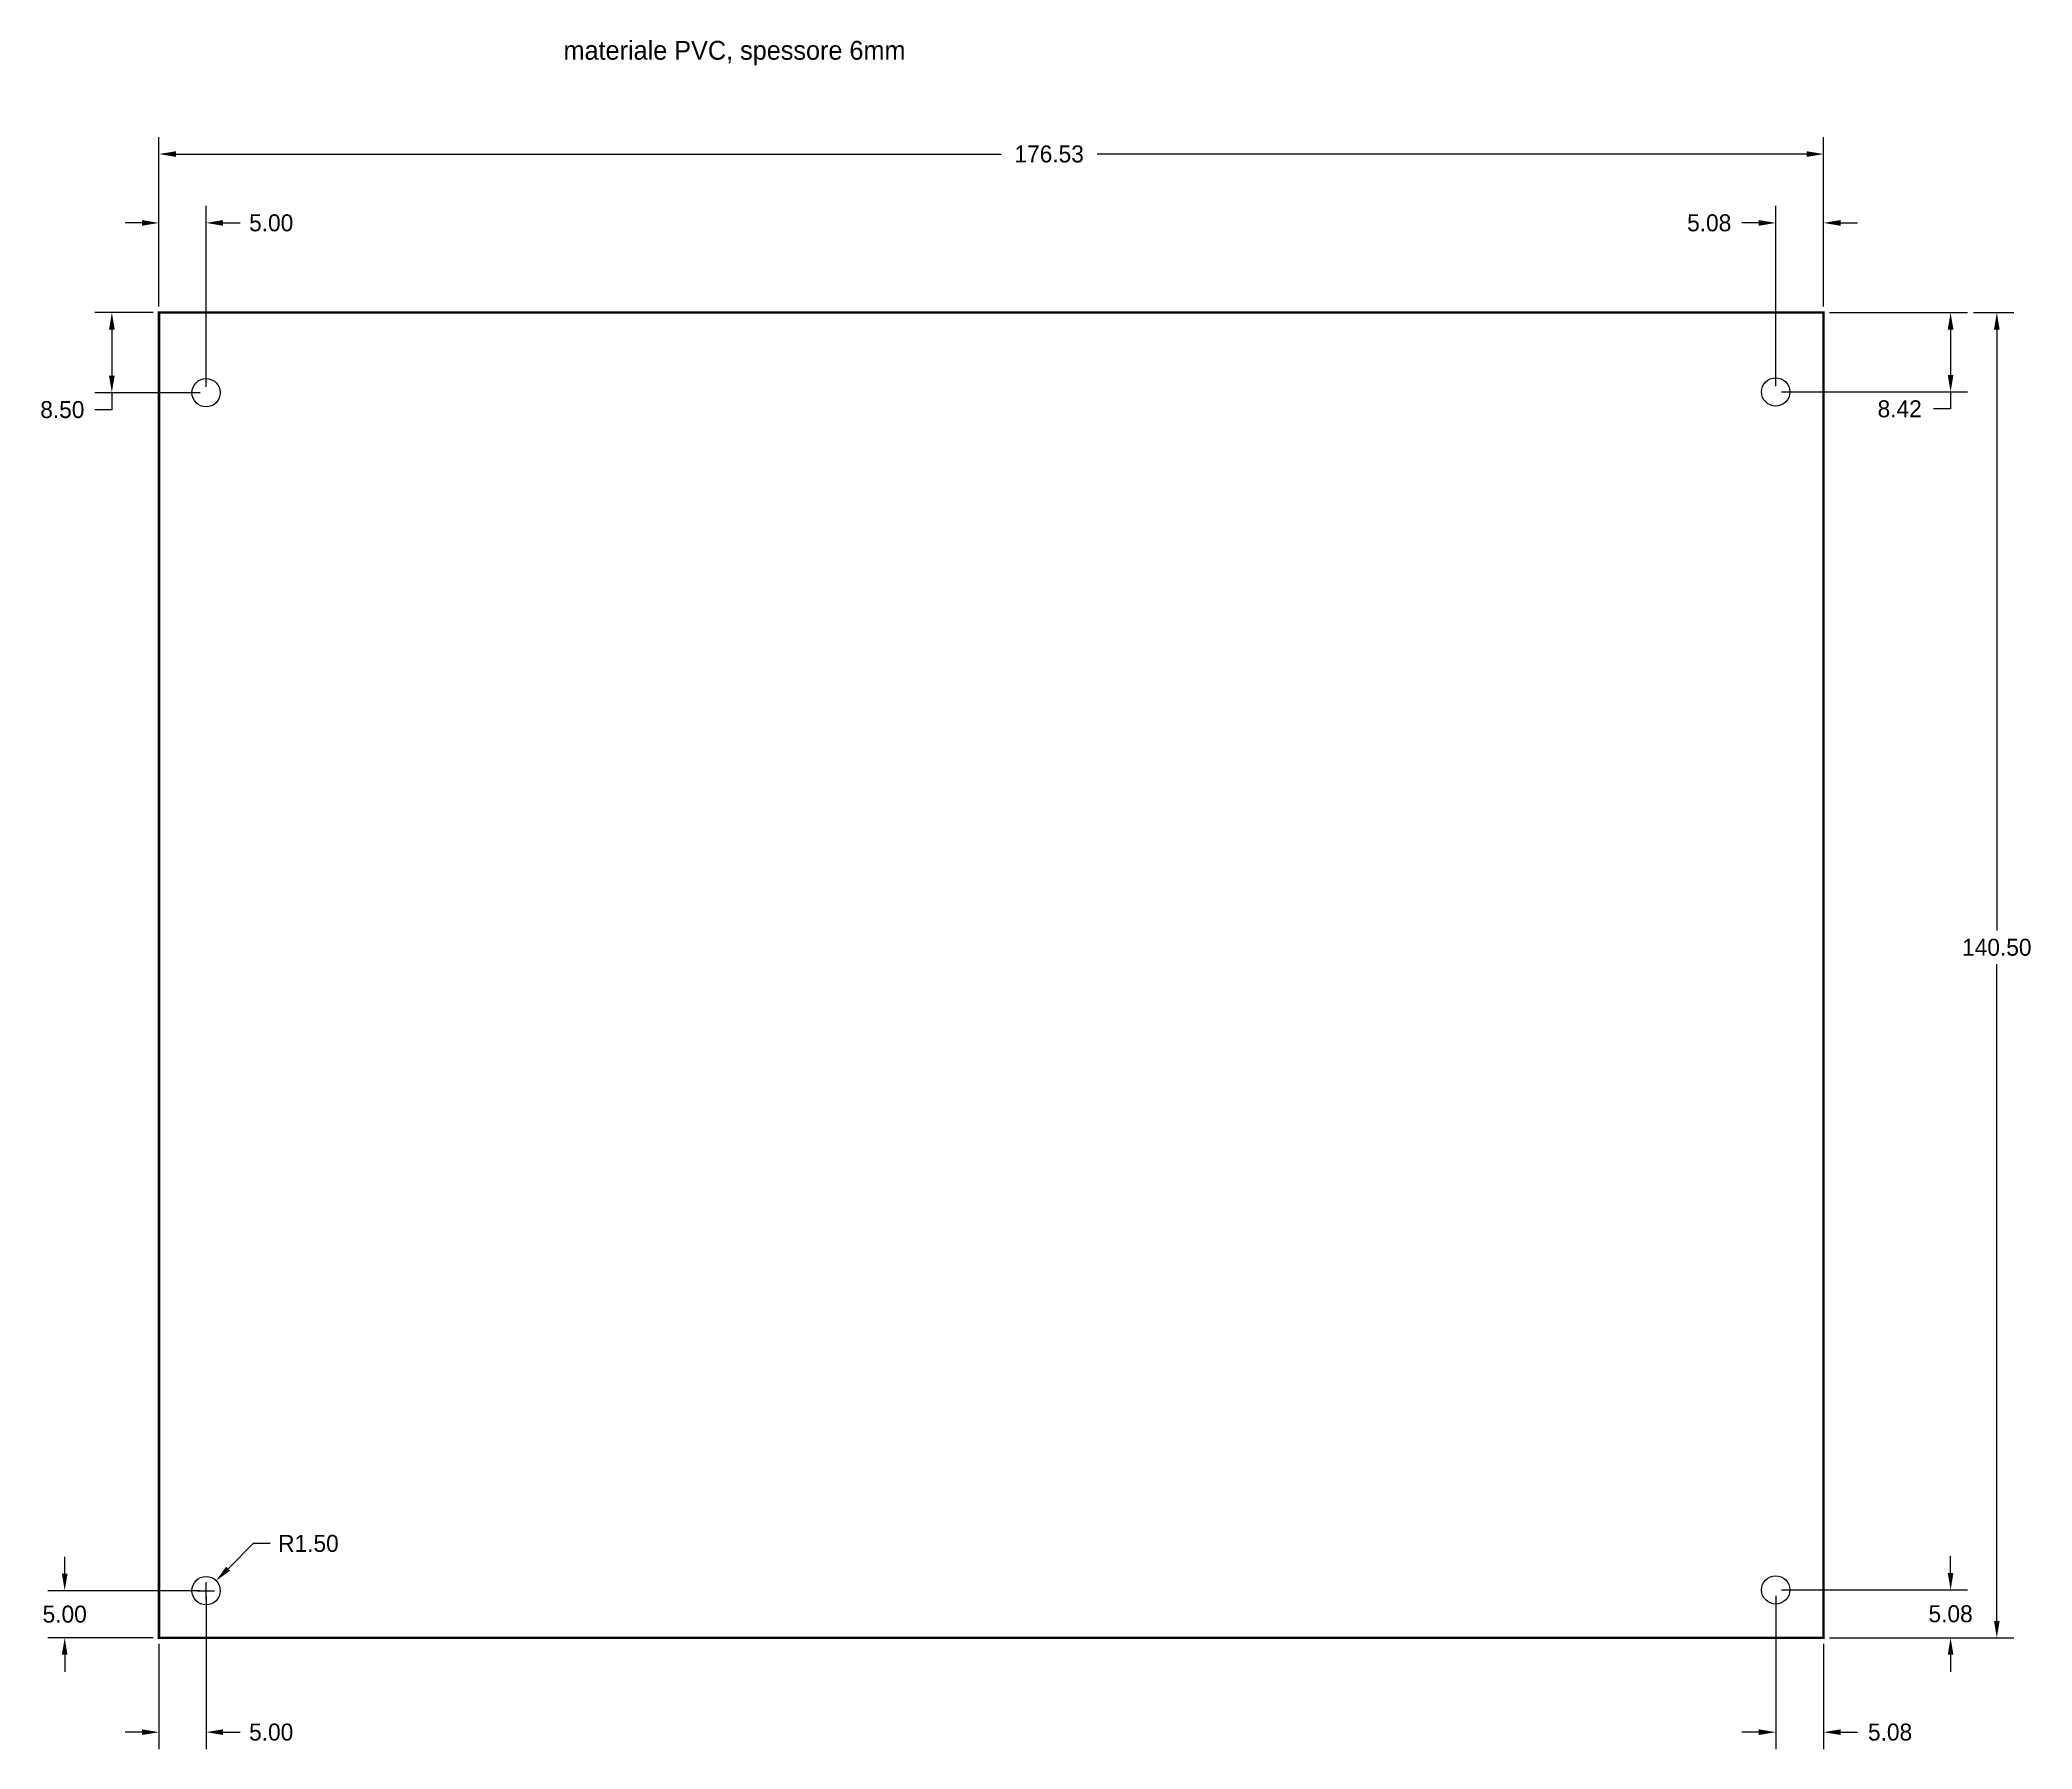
# Model space of a CAD drawing. Extents: x -8 to 204, y -7 to 174.
import ezdxf

# ---------------------------------------------------------------- set-up
doc = ezdxf.new("R2010")
doc.units = 0
doc.header["$MEASUREMENT"] = 0
doc.layers.get('0').update_dxf_attribs({"linetype": 'CONTINUOUS'})
doc.layers.get('Defpoints').update_dxf_attribs({"linetype": 'CONTINUOUS'})
doc.layers.add('BOARDOUTLINE', color=7, linetype='CONTINUOUS')
doc.dimstyles.new('Annotative', dxfattribs={"dimtxt": 0.18, "dimasz": 0.18, "dimexe": 0.18, "dimexo": 0.0625, "dimgap": 0.09, "dimtad": 0, "dimtih": 1, "dimtoh": 1, "dimzin": 0, "dimdsep": 46, "dimtxsty": 'Standard', "dimcen": 0.09, "dimadec": 0, "dimazin": 0, "dimtfac": 1, "dimtofl": 0, "dimtmove": 0, "dimatfit": 3, "dimfxl": 1, "dimtolj": 1, "dimtzin": 0, "dimarcsym": 0})

# ---------------------------------------------------------------- blocks, each defined once
blk = doc.blocks.new('ROUND_160')
blk.add_circle((0, 0), 1.5)
blk = doc.blocks.new('*D8')
at = {"color": 0, "linetype": 'Continuous', "lineweight": -2}
for p, q in [((5, 146.125), (5, 164.1)), ((181.53, 146.125), (181.53, 164.1)), ((6.8, 162.3), (94.3, 162.3)), ((179.73, 162.3), (104.5, 162.3))]:
    blk.add_line(p, q, dxfattribs=at)
at = {"color": 0, "linetype": 'Continuous'}
for points in [[(6.8, 162.6), (6.8, 162), (5, 162.3)], [(179.73, 162.6), (179.73, 162), (181.53, 162.3)]]:
    blk.add_solid(points, dxfattribs=at)
at = {"layer": 'Defpoints', "color": 0, "linetype": 'Continuous'}
for p in [(181.53, 162.3), (5, 145.5), (181.53, 145.5)]:
    blk.add_point(p, dxfattribs=at)
at = {"color": 0, "linetype": 'Continuous', "insert": (99.4, 162.3), "char_height": 1.8, "attachment_point": 5}
blk.add_mtext('\\A1;176.53', dxfattribs=at)
blk = doc.blocks.new('*D9')
at = {"color": 0, "linetype": 'Continuous', "lineweight": -2}
for p, q in [((5, 146.125), (5, 156.8)), ((10, 137.625), (10, 156.8)), ((3.2, 155), (1.4, 155)), ((11.8, 155), (13.6, 155))]:
    blk.add_line(p, q, dxfattribs=at)
at = {"color": 0, "linetype": 'Continuous'}
for points in [[(3.2, 155.3), (3.2, 154.7), (5, 155)], [(11.8, 155.3), (11.8, 154.7), (10, 155)]]:
    blk.add_solid(points, dxfattribs=at)
at = {"layer": 'Defpoints', "color": 0, "linetype": 'Continuous'}
for p in [(10, 155), (5, 145.5), (10, 137)]:
    blk.add_point(p, dxfattribs=at)
at = {"color": 0, "linetype": 'Continuous', "insert": (16.9, 155), "char_height": 1.8, "attachment_point": 5}
blk.add_mtext('\\A1;5.00', dxfattribs=at)
blk = doc.blocks.new('*D10')
at = {"color": 0, "linetype": 'Continuous', "lineweight": -2}
for p, q in [((176.45, 137.705), (176.45, 156.8)), ((181.53, 146.125), (181.53, 156.8)), ((174.65, 155), (172.85, 155)), ((183.33, 155), (185.13, 155))]:
    blk.add_line(p, q, dxfattribs=at)
at = {"color": 0, "linetype": 'Continuous'}
for points in [[(174.65, 155.3), (174.65, 154.7), (176.45, 155)], [(183.33, 155.3), (183.33, 154.7), (181.53, 155)]]:
    blk.add_solid(points, dxfattribs=at)
at = {"layer": 'Defpoints', "color": 0, "linetype": 'Continuous'}
for p in [(176.45, 155), (181.53, 145.5), (176.45, 137.08)]:
    blk.add_point(p, dxfattribs=at)
at = {"color": 0, "linetype": 'Continuous', "insert": (169.4, 155), "char_height": 1.8, "attachment_point": 5}
blk.add_mtext('\\A1;5.08', dxfattribs=at)
blk = doc.blocks.new('*D11')
at = {"color": 0, "linetype": 'Continuous', "lineweight": -2}
for p, q in [((4.375, 145.5), (-1.8, 145.5)), ((0, 143.7), (0, 138.8)), ((9.375, 137), (-1.8, 137)), ((0, 137), (0, 135.2)), ((0, 135.2), (-1.8, 135.2))]:
    blk.add_line(p, q, dxfattribs=at)
at = {"color": 0, "linetype": 'Continuous'}
for points in [[(-0.3, 143.7), (0.3, 143.7), (0, 145.5)], [(-0.3, 138.8), (0.3, 138.8), (0, 137)]]:
    blk.add_solid(points, dxfattribs=at)
at = {"layer": 'Defpoints', "color": 0, "linetype": 'Continuous'}
for p in [(5, 145.5), (0, 137), (10, 137)]:
    blk.add_point(p, dxfattribs=at)
at = {"color": 0, "linetype": 'Continuous', "insert": (-5.25, 135.2), "char_height": 1.8, "attachment_point": 5}
blk.add_mtext('\\A1;8.50', dxfattribs=at)
blk = doc.blocks.new('*D12')
at = {"color": 0, "linetype": 'Continuous', "lineweight": -2}
for p, q in [((-5, 11.8), (-5, 13.6)), ((9.375, 10), (-6.8, 10)), ((4.375, 5), (-6.8, 5)), ((-5, 3.2), (-5, 1.4))]:
    blk.add_line(p, q, dxfattribs=at)
at = {"color": 0, "linetype": 'Continuous'}
for points in [[(-5.3, 11.8), (-4.7, 11.8), (-5, 10)], [(-5.3, 3.2), (-4.7, 3.2), (-5, 5)]]:
    blk.add_solid(points, dxfattribs=at)
at = {"layer": 'Defpoints', "color": 0, "linetype": 'Continuous'}
for p in [(10, 10), (-5, 5), (5, 5)]:
    blk.add_point(p, dxfattribs=at)
at = {"color": 0, "linetype": 'Continuous', "insert": (-5, 7.5), "char_height": 1.8, "attachment_point": 5}
blk.add_mtext('\\A1;5.00', dxfattribs=at)
blk = doc.blocks.new('*D13')
at = {"color": 0, "linetype": 'Continuous', "lineweight": -2}
for p, q in [((10, 9.375), (10, -6.8)), ((5, 4.375), (5, -6.8)), ((3.2, -5), (1.4, -5)), ((11.8, -5), (13.6, -5))]:
    blk.add_line(p, q, dxfattribs=at)
at = {"color": 0, "linetype": 'Continuous'}
for points in [[(3.2, -4.7), (3.2, -5.3), (5, -5)], [(11.8, -4.7), (11.8, -5.3), (10, -5)]]:
    blk.add_solid(points, dxfattribs=at)
at = {"layer": 'Defpoints', "color": 0, "linetype": 'Continuous'}
for p in [(10, 10), (5, 5), (10, -5)]:
    blk.add_point(p, dxfattribs=at)
at = {"color": 0, "linetype": 'Continuous', "insert": (16.9, -5), "char_height": 1.8, "attachment_point": 5}
blk.add_mtext('\\A1;5.00', dxfattribs=at)
blk = doc.blocks.new('*D14')
at = {"color": 0, "linetype": 'Continuous', "lineweight": -2}
for p, q in [((182.155, 145.5), (196.8, 145.5)), ((195, 143.7), (195, 138.88)), ((177.075, 137.08), (196.8, 137.08)), ((195, 135.28), (193.2, 135.28)), ((195, 137.08), (195, 135.28))]:
    blk.add_line(p, q, dxfattribs=at)
at = {"color": 0, "linetype": 'Continuous'}
for points in [[(194.7, 143.7), (195.3, 143.7), (195, 145.5)], [(194.7, 138.88), (195.3, 138.88), (195, 137.08)]]:
    blk.add_solid(points, dxfattribs=at)
at = {"layer": 'Defpoints', "color": 0, "linetype": 'Continuous'}
for p in [(181.53, 145.5), (176.45, 137.08), (195, 137.08)]:
    blk.add_point(p, dxfattribs=at)
at = {"color": 0, "linetype": 'Continuous', "insert": (189.6, 135.28), "char_height": 1.8, "attachment_point": 5}
blk.add_mtext('\\A1;8.42', dxfattribs=at)
blk = doc.blocks.new('*D15')
at = {"color": 0, "linetype": 'Continuous', "lineweight": -2}
for p, q in [((197.425, 145.5), (201.7, 145.5)), ((199.9, 143.7), (199.9, 80)), ((199.9, 6.8), (199.9, 76.4)), ((182.155, 5), (201.7, 5))]:
    blk.add_line(p, q, dxfattribs=at)
at = {"color": 0, "linetype": 'Continuous'}
for points in [[(199.6, 143.7), (200.2, 143.7), (199.9, 145.5)], [(199.6, 6.8), (200.2, 6.8), (199.9, 5)]]:
    blk.add_solid(points, dxfattribs=at)
at = {"layer": 'Defpoints', "color": 0, "linetype": 'Continuous'}
for p in [(196.8, 145.5), (181.53, 5), (199.9, 5)]:
    blk.add_point(p, dxfattribs=at)
at = {"color": 0, "linetype": 'Continuous', "insert": (199.9, 78.2), "char_height": 1.8, "attachment_point": 5}
blk.add_mtext('\\A1;140.50', dxfattribs=at)
blk = doc.blocks.new('*D16')
at = {"color": 0, "linetype": 'Continuous', "lineweight": -2}
for p, q in [((176.45, 9.455), (176.45, -6.8)), ((181.53, 4.375), (181.53, -6.8)), ((174.65, -5), (172.85, -5)), ((183.33, -5), (185.13, -5))]:
    blk.add_line(p, q, dxfattribs=at)
at = {"color": 0, "linetype": 'Continuous'}
for points in [[(174.65, -4.7), (174.65, -5.3), (176.45, -5)], [(183.33, -4.7), (183.33, -5.3), (181.53, -5)]]:
    blk.add_solid(points, dxfattribs=at)
at = {"layer": 'Defpoints', "color": 0, "linetype": 'Continuous'}
for p in [(176.45, 10.08), (181.53, 5), (181.53, -5)]:
    blk.add_point(p, dxfattribs=at)
at = {"color": 0, "linetype": 'Continuous', "insert": (188.58, -5), "char_height": 1.8, "attachment_point": 5}
blk.add_mtext('\\A1;5.08', dxfattribs=at)
blk = doc.blocks.new('*D17')
at = {"color": 0, "linetype": 'Continuous', "lineweight": -2}
for p, q in [((195, 11.88), (195, 13.68)), ((177.075, 10.08), (196.8, 10.08)), ((182.155, 5), (196.8, 5)), ((195, 3.2), (195, 1.4))]:
    blk.add_line(p, q, dxfattribs=at)
at = {"color": 0, "linetype": 'Continuous'}
for points in [[(194.7, 11.88), (195.3, 11.88), (195, 10.08)], [(194.7, 3.2), (195.3, 3.2), (195, 5)]]:
    blk.add_solid(points, dxfattribs=at)
at = {"layer": 'Defpoints', "color": 0, "linetype": 'Continuous'}
for p in [(176.45, 10.08), (181.53, 5), (195, 5)]:
    blk.add_point(p, dxfattribs=at)
at = {"color": 0, "linetype": 'Continuous', "insert": (195, 7.54), "char_height": 1.8, "attachment_point": 5}
blk.add_mtext('\\A1;5.08', dxfattribs=at)
blk = doc.blocks.new('*D23')
at = {"color": 0, "linetype": 'Continuous', "lineweight": -2}
for p, q in [((15, 15), (12.33, 12.33)), ((16.8, 15), (15, 15)), ((10, 9.1), (10, 10.9)), ((9.1, 10), (10.9, 10))]:
    blk.add_line(p, q, dxfattribs=at)
at = {"color": 0, "linetype": 'Continuous'}
blk.add_solid([(12.12, 12.55), (12.55, 12.12), (11.06, 11.06)], dxfattribs=at)
at = {"layer": 'Defpoints', "color": 0, "linetype": 'Continuous'}
for p in [(11.06, 11.06), (10, 10)]:
    blk.add_point(p, dxfattribs=at)
at = {"color": 0, "linetype": 'Continuous', "insert": (20.85, 15), "char_height": 1.8, "attachment_point": 5}
blk.add_mtext('\\A1;R1.50', dxfattribs=at)

msp = doc.modelspace()

# ---------------------------------------------------------------- linework, layer by layer
at = {"layer": 'BOARDOUTLINE', "const_width": 0.254}
msp.add_lwpolyline([(5, 5), (181.53, 5), (181.53, 145.5), (67.5, 145.5), (23.5, 145.5), (5, 145.5), (5, 5)], dxfattribs=at)

# ---------------------------------------------------------------- block references
at = {"layer": 'BOARDOUTLINE'}
for p in [(10, 137), (176.45, 137.08), (10, 10), (176.45, 10.08), (176.45, 10.08), (176.45, 10.08)]:
    msp.add_blockref('ROUND_160', p, dxfattribs=at)

# ---------------------------------------------------------------- texts
at = {"linetype": 'Continuous', "insert": (47.9, 174.3), "char_height": 2, "attachment_point": 1}
msp.add_mtext_dynamic_manual_height_columns('materiale PVC, spessore 6mm', width=55.5, gutter_width=1, heights=[0], dxfattribs=at)

# ---------------------------------------------------------------- dimensions: what is measured, and where the dimension line sits
at = {"color": 1, "linetype": 'Continuous'}
dim = msp.add_linear_dim(base=(181.53, 162.3), p1=(5, 145.5), p2=(181.53, 145.5), dimstyle='Annotative', dxfattribs=at)
dim.commit()
dim.dimension.update_dxf_attribs({"geometry": '*D8', "text_midpoint": (99.4, 162.3), "dimtype": 160})
for base, p1, p2, picture, middle in [((10, 155), (5, 145.5), (10, 137), '*D9', (16.9, 155)), ((176.45, 155), (181.53, 145.5), (176.45, 137.08), '*D10', (169.4, 155)), ((10, -5), (5, 5), (10, 10), '*D13', (16.9, -5)), ((181.53, -5), (176.45, 10.08), (181.53, 5), '*D16', (188.58, -5))]:
    dim = msp.add_linear_dim(base=base, p1=p1, p2=p2, dimstyle='Annotative', dxfattribs=at)
    dim.commit()
    dim.dimension.update_dxf_attribs({"geometry": picture, "text_midpoint": middle})
for base, p1, p2, picture, middle in [((0, 137), (5, 145.5), (10, 137), '*D11', (-5.25, 135.2)), ((195, 137.08), (181.53, 145.5), (176.45, 137.08), '*D14', (189.6, 135.28)), ((-5, 5), (10, 10), (5, 5), '*D12', (-5, 7.5)), ((195, 5), (176.45, 10.08), (181.53, 5), '*D17', (195, 7.54))]:
    dim = msp.add_linear_dim(base=base, p1=p1, p2=p2, angle=90, dimstyle='Annotative', dxfattribs=at)
    dim.commit()
    dim.dimension.update_dxf_attribs({"geometry": picture, "text_midpoint": middle})
dim = msp.add_linear_dim(base=(199.9, 5), p1=(196.8, 145.5), p2=(181.53, 5), angle=90, dimstyle='Annotative', dxfattribs=at)
dim.commit()
dim.dimension.update_dxf_attribs({"geometry": '*D15', "text_midpoint": (199.9, 78.2), "dimtype": 160})
at = {"color": 4, "linetype": 'Continuous'}
dim = msp.add_radius_dim(center=(10, 10), mpoint=(11.061, 11.061), dimstyle='Annotative', dxfattribs=at)
dim.commit()
dim.dimension.update_dxf_attribs({"geometry": '*D23', "text_midpoint": (20.85, 15), "dimtype": 164})

doc.saveas('drawing.dxf')
